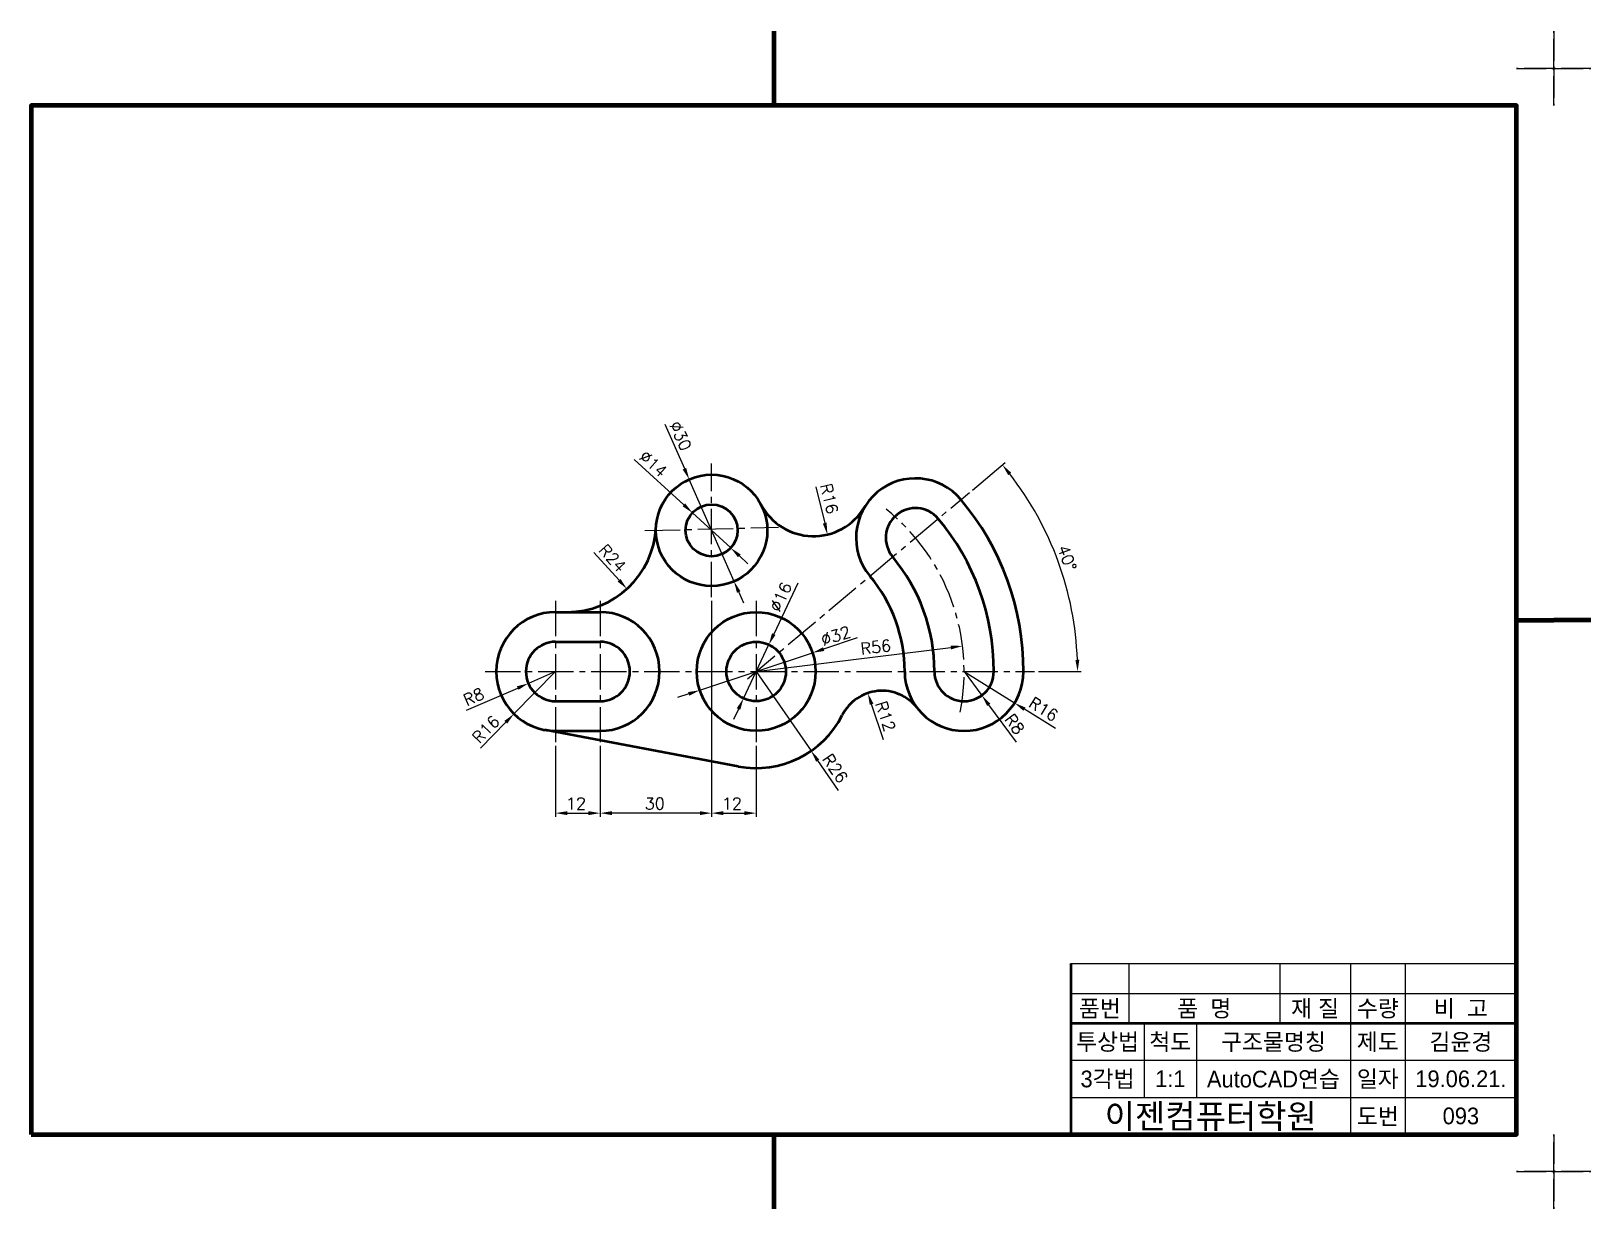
# Model space of a CAD drawing. Header units: millimetres. Extents: x 0 to 4210, y 0 to 2980.
# Drawn here: x 850 to 1270, y 2663 to 2980 of the extents above; entities that cross this region are included whole.
import ezdxf
from ezdxf.enums import TextEntityAlignment as Align

# ---------------------------------------------------------------- set-up
doc = ezdxf.new("R2010")
doc.units = ezdxf.units.MM
doc.linetypes.add('CENTER2', pattern=[28.575, 19.05, -3.175, 3.175, -3.175])
doc.linetypes.add('PHANTOM2', pattern=[31.75, 15.875, -3.175, 3.175, -3.175, 3.175, -3.175])
for name, color, linetype, lineweight in [('가는선', 1, 'Continuous', 13), ('구분선', 1, 'PHANTOM2', 13), ('문자', 2, 'Continuous', 20), ('외곽선', 4, 'Continuous', 70), ('외형선', 3, 'Continuous', 40), ('중심선', 1, 'CENTER2', 13), ('치수선', 1, 'Continuous', 13)]:
    doc.layers.add(name, color=color, linetype=linetype, lineweight=lineweight)
doc.styles.get("Standard").update_dxf_attribs({"font": 'romans.shx'})
doc.styles.add('한글', font='')
doc.styles.get('한글').set_extended_font_data('Gulim')

msp = doc.modelspace()

# ---------------------------------------------------------------- texts
at = {"layer": '문자', "ltscale": 0.5}
for s, rotation, p in [('∅30', 293.7379, (1021.79, 2874.14)), ('∅14', 317.4452, (1013.48, 2865.12)), ('R16', 283.6063, (1062.42, 2857.77)), ('R24', 312.2829, (1002.62, 2840.12)), ('40°', 290, (1126.27, 2840.96)), ('∅16', 64.7727, (1051.54, 2823.37)), ('∅32', 18.3593, (1063.3, 2814.49)), ('R56', 7.0455, (1073.55, 2812.14)), ('R8', 23.5073, (967.24, 2798.29)), ('R12', 288.5469, (1077.24, 2798.96)), ('R16', 328.0509, (1118.29, 2798.35)), ('R16', 45.4911, (970.7, 2788.02)), ('R8', 306.5535, (1111.94, 2794.74)), ('R26', 304.6971, (1062.87, 2784.01))]:
    msp.add_text(s, height=3.15, rotation=rotation, dxfattribs=at).set_placement(p)
for s, p in [('12', (994.01, 2770.51)), ('30', (1015.23, 2770.51)), ('12', (1036.01, 2770.51))]:
    msp.add_text(s, height=3.15, dxfattribs=at).set_placement(p)
at = {"layer": '문자', "ltscale": 0.5, "style": '한글'}
for s, height, p in [('품번', 4.5, (1137.79, 2717)), ('품  명', 4.5, (1165.9, 2717)), ('재 질', 4.5, (1195.75, 2717)), ('수량', 4.5, (1212.64, 2717)), ('비  고', 4.5, (1235.01, 2717)), ('투상법', 4.5, (1139.86, 2708)), ('척도', 4.5, (1156.76, 2708)), ('구조물명칭', 4.5, (1184.54, 2708)), ('제도', 4.5, (1212.64, 2708)), ('김윤경', 4.5, (1235.01, 2708)), ('3각법', 4.5, (1139.86, 2698)), ('AutoCAD연습', 4.5, (1184.54, 2698)), ('일자', 4.5, (1212.64, 2698)), ('1:1', 4.5, (1156.76, 2698)), ('19.06.21.', 4.5, (1235.01, 2698)), ('이젠컴퓨터학원', 6.5, (1167.64, 2688)), ('도번', 4.5, (1212.64, 2688)), ('093', 4.5, (1235.01, 2688))]:
    msp.add_text(s, height=height, dxfattribs=at).set_placement(p, align=Align.MIDDLE)

# ---------------------------------------------------------------- linework, layer by layer
at = {"layer": '가는선', "ltscale": 0.5}
for p, q in [((1130, 2729), (1250, 2729)), ((1145.58, 2729), (1145.58, 2713)), ((1186.22, 2729), (1186.22, 2713)), ((1205.27, 2729), (1205.27, 2683)), ((1220.01, 2729), (1220.01, 2683)), ((1130, 2721), (1250, 2721)), ((1149.73, 2713), (1149.73, 2693)), ((1163.8, 2713), (1163.8, 2693)), ((1130, 2703), (1250, 2703)), ((1130, 2693), (1250, 2693))]:
    msp.add_line(p, q, dxfattribs=at)
at = {"layer": '구분선', "ltscale": 0.5}
for points in [[(1250, 2970), (1260, 2970), (1260, 2980)], [(1260, 2980), (1260, 2970), (1270, 2970)], [(1260, 2980), (1260, 2970), (1270, 2970)], [(1260, 2960), (1260, 2970), (1250, 2970)], [(1270, 2970), (1260, 2970), (1260, 2960)], [(1270, 2970), (1260, 2970), (1260, 2960)], [(1250, 2673), (1260, 2673), (1260, 2683)], [(1250, 2673), (1260, 2673), (1260, 2683)], [(1260, 2683), (1260, 2673), (1270, 2673)], [(1260, 2683), (1260, 2673), (1270, 2673)], [(1260, 2683), (1260, 2673), (1270, 2673)], [(1260, 2683), (1260, 2673), (1270, 2673)], [(1260, 2663), (1260, 2673), (1250, 2673)], [(1270, 2673), (1260, 2673), (1260, 2663)], [(1270, 2673), (1260, 2673), (1260, 2663)]]:
    msp.add_lwpolyline(points, dxfattribs=at)
at = {"layer": '외곽선', "ltscale": 0.5}
for p, q in [((1050, 2980), (1050, 2970)), ((1050, 2970), (1050, 2960)), ((1250, 2821.5), (1260, 2821.5)), ((1270, 2821.5), (1260, 2821.5)), ((1270, 2821.5), (1260, 2821.5)), ((1250, 2683), (1250, 2729)), ((1050, 2683), (1050, 2673)), ((1050, 2683), (1050, 2673)), ((1050, 2673), (1050, 2663))]:
    msp.add_line(p, q, dxfattribs=at)
msp.add_lwpolyline([(850, 2683), (1250, 2683), (1250, 2960), (850, 2960)], close=True, dxfattribs=at)
at = {"layer": '외형선', "ltscale": 0.5}
for p, q in [((991.23, 2823.63), (1003.23, 2823.63)), ((991.23, 2815.63), (1003.23, 2815.63)), ((991.23, 2799.63), (1003.23, 2799.63)), ((1040.42, 2782.08), (988.27, 2791.91)), ((991.23, 2791.63), (1003.23, 2791.63)), ((1130, 2729), (1130, 2721)), ((1130, 2721), (1130, 2713)), ((1130, 2713), (1250, 2713)), ((1130, 2713), (1130, 2693)), ((1130, 2693), (1130, 2683))]:
    msp.add_line(p, q, dxfattribs=at)
for centre, radius in [((1033.23, 2845.63), 15), ((1033.23, 2845.63), 7), ((1045.23, 2807.63), 16), ((1045.23, 2807.63), 8)]:
    msp.add_circle(centre, radius, dxfattribs=at)
for centre, radius, start, end in [((1088.13, 2843.63), 16, 40, 220), ((1060.67, 2860.06), 16, 207.7341, 329.1062), ((1045.23, 2807.63), 72, 0, 40), ((1088.13, 2843.63), 8, 40, 220), ((1045.23, 2807.63), 64, 0, 40), ((994.28, 2847.63), 24, 270, 357.0605), ((1045.23, 2807.63), 48, 0, 40), ((1045.23, 2807.63), 40, 0, 40), ((1045.23, 2807.63), 26, 117.4864, 117.7934), ((991.23, 2807.63), 16, 90, 270), ((1003.23, 2807.63), 16, 270, 90), ((991.23, 2807.63), 8, 90, 270), ((1003.23, 2807.63), 8, 270, 90), ((1101.23, 2807.63), 16, 180, 0), ((1101.23, 2807.63), 8, 180, 0), ((1079.12, 2790.45), 12, 37.8574, 153.1152), ((1045.23, 2807.63), 26, 259.3281, 333.1152)]:
    msp.add_arc(centre, radius, start, end, dxfattribs=at)
at = {"layer": '중심선', "ltscale": 0.5}
for p, q in [((1033.23, 2827.63), (1033.23, 2863.63)), ((1042.93, 2805.7), (1102.68, 2855.84)), ((1015.23, 2845.55), (1051.21, 2846.48)), ((991.23, 2826.63), (991.23, 2788.63)), ((1003.23, 2826.63), (1003.23, 2788.63)), ((1045.23, 2826.63), (1045.23, 2788.63)), ((972.23, 2807.63), (1120.23, 2807.63))]:
    msp.add_line(p, q, dxfattribs=at)
msp.add_arc((1045.23, 2807.63), 56, 348.7385, 51.2615, dxfattribs=at)
at = {"layer": '치수선', "ltscale": 0.5}
for p, q in [((1020.65, 2874.24), (1025.92, 2862.25)), ((1012.4, 2864.75), (1025.75, 2852.5)), ((1103.45, 2856.48), (1112.3, 2863.91)), ((1039.27, 2831.9), (1027.19, 2859.36)), ((1061.33, 2857.31), (1063.69, 2847.57)), ((1038.39, 2840.9), (1028.07, 2850.36)), ((1001.49, 2839.7), (1008.31, 2832.21)), ((1040.71, 2838.77), (1043.03, 2836.64)), ((1056.45, 2831.45), (1049.98, 2817.72)), ((1033.23, 2826.63), (1033.23, 2768.51)), ((1040.54, 2829.02), (1041.8, 2826.13)), ((1041.82, 2800.39), (1048.64, 2814.87)), ((1045.23, 2807.63), (1097.68, 2814.11)), ((1072.46, 2816.67), (1063.41, 2813.66)), ((1030.04, 2802.59), (1060.42, 2812.67)), ((991.23, 2807.63), (980.01, 2796.22)), ((991.23, 2807.63), (983.89, 2804.44)), ((1045.23, 2807.63), (1060.03, 2786.25)), ((1101.23, 2807.63), (1106, 2801.2)), ((1101.23, 2807.63), (1114.81, 2799.16)), ((1121.23, 2807.63), (1132.79, 2807.63)), ((967.27, 2797.21), (981.01, 2803.18)), ((1027.06, 2801.6), (1024.07, 2800.61)), ((1040.48, 2797.54), (1039.14, 2794.69)), ((1079.51, 2789.28), (1076.31, 2798.84)), ((1115.31, 2788.64), (1107.87, 2798.67)), ((1125.83, 2792.29), (1117.48, 2797.5)), ((970.97, 2787.02), (977.81, 2793.97)), ((991.23, 2787.63), (991.23, 2768.51)), ((1003.23, 2787.63), (1003.23, 2768.51)), ((1045.23, 2787.63), (1045.23, 2768.51)), ((1067.39, 2775.62), (1061.82, 2783.66)), ((994.38, 2769.51), (1000.08, 2769.51)), ((1030.08, 2769.51), (1006.38, 2769.51)), ((1036.38, 2769.51), (1042.08, 2769.51))]:
    msp.add_line(p, q, dxfattribs=at)
msp.add_arc((1045.23, 2807.63), 86.56, 2.0853, 37.9147, dxfattribs=at)
for points in [[(1026.4, 2862.46), (1025.44, 2862.03), (1027.19, 2859.36)], [(1113.11, 2860.49), (1113.92, 2861.15), (1111.54, 2863.27)], [(1026.11, 2852.88), (1025.4, 2852.11), (1028.07, 2850.36)], [(1064.2, 2847.69), (1063.18, 2847.44), (1064.43, 2844.51)], [(1041.06, 2839.15), (1040.35, 2838.38), (1038.39, 2840.9)], [(1008.7, 2832.56), (1007.92, 2831.85), (1010.43, 2829.87)], [(1041.02, 2829.23), (1040.06, 2828.81), (1039.27, 2831.9)], [(1049.51, 2817.94), (1050.46, 2817.49), (1048.64, 2814.87)], [(1063.24, 2814.16), (1063.57, 2813.16), (1060.42, 2812.67)], [(1097.62, 2814.63), (1097.75, 2813.59), (1100.81, 2814.5)], [(1132.25, 2810.79), (1131.2, 2810.77), (1131.79, 2807.63)], [(980.8, 2803.66), (981.22, 2802.7), (983.89, 2804.44)], [(1026.89, 2802.1), (1027.22, 2801.1), (1030.04, 2802.59)], [(1076.81, 2799), (1075.81, 2798.67), (1075.31, 2801.82)], [(1040, 2797.77), (1040.95, 2797.32), (1041.82, 2800.39)], [(1108.29, 2798.99), (1107.45, 2798.36), (1106, 2801.2)], [(1117.76, 2797.94), (1117.2, 2797.05), (1114.81, 2799.16)], [(977.43, 2794.34), (978.18, 2793.61), (980.01, 2796.22)], [(1062.26, 2783.96), (1061.39, 2783.37), (1060.03, 2786.25)], [(994.38, 2770.03), (994.38, 2768.98), (991.23, 2769.51)], [(1000.08, 2770.03), (1000.08, 2768.98), (1003.23, 2769.51)], [(1006.38, 2770.03), (1006.38, 2768.98), (1003.23, 2769.51)], [(1030.08, 2770.03), (1030.08, 2768.98), (1033.23, 2769.51)], [(1036.38, 2770.03), (1036.38, 2768.98), (1033.23, 2769.51)], [(1042.08, 2770.03), (1042.08, 2768.98), (1045.23, 2769.51)]]:
    msp.add_solid(points, dxfattribs=at)

msp.set_redraw_order([(e.dxf.handle, doc.entitydb.next_handle()) for e in msp.query("TEXT MTEXT ATTDEF DIMENSION ARC_DIMENSION")])  # texts and dimensions are drawn at this point

doc.saveas('drawing.dxf')
